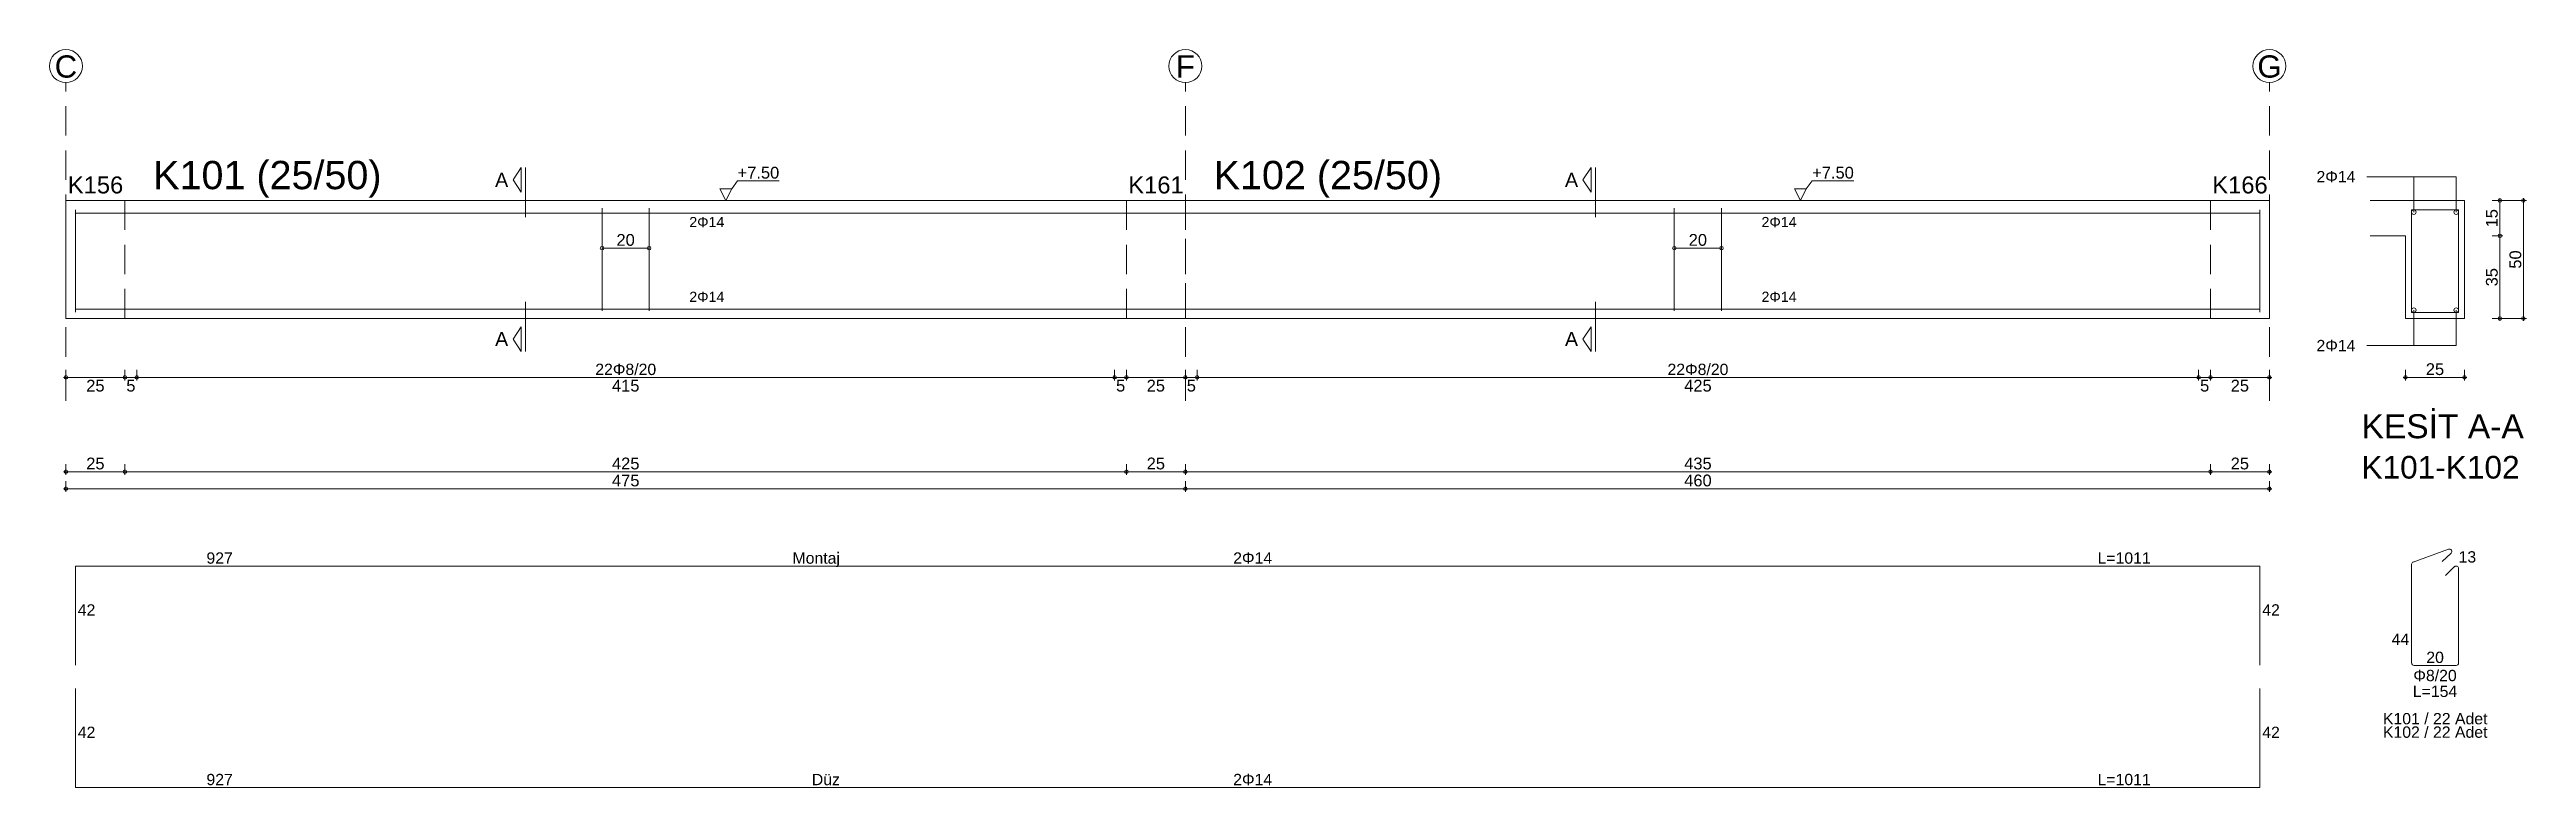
# Model space of a CAD drawing. Header units: millimetres. Extents: x 23801 to 80069, y 9628 to 14137.
# Drawn here: x 44463 to 46039, y 13594 to 14063 of the extents above; entities that cross this region are included whole.
import ezdxf

# ---------------------------------------------------------------- set-up
doc = ezdxf.new("R2010")
doc.units = ezdxf.units.MM
doc.linetypes.add('DASHDOT2', pattern=[12.7, 6.35, -3.175, 0, -3.175])
doc.linetypes.add('DASHED4', pattern=[18.75, 12.5, -6.25])
doc.layers.add('aks', color=251, linetype='DASHDOT2', lineweight=35)
for name, color, linetype in [('Donatı Topl. Uzun. Yazısı', 7, 'Continuous'), ('Donatı Uz. Yazısı', 7, 'Continuous'), ('Donatı Yazısı', 7, 'Continuous'), ('Donatı Çizgisi', 7, 'Continuous'), ('Kiriş', 7, 'Continuous'), ('Standart', 7, 'Continuous'), ('Ölçülendirme', 7, 'Continuous')]:
    doc.layers.add(name, color=color, linetype=linetype)
doc.styles.add('arial_1_18', font='arial.ttf', dxfattribs={"height": 0.2})

# ---------------------------------------------------------------- blocks, each defined once
blk = doc.blocks.new('IDE475Entity7387')
at = {"layer": 'aks', "color": 30, "linetype": 'DASHED4', "lineweight": 5}
for points in [[(21, 2001.7), (21, 2136.7)], [(496, 2001.7), (496, 2136.7)], [(956, 2001.7), (956, 2136.7)]]:
    blk.add_lwpolyline(points, dxfattribs=at)
at = {"layer": 'aks', "color": 1, "linetype": 'Continuous', "lineweight": 5}
for centre in [(21, 2143.7), (496, 2143.7), (956, 2143.7)]:
    blk.add_circle(centre, 7, dxfattribs=at)
at = {"layer": 'Donatı Çizgisi', "color": 5, "linetype": 'Continuous', "lineweight": 5}
for points in [[(25, 2039.3), (25, 2082.7)], [(25, 2081.3), (952, 2081.3)], [(248.5, 2039.9), (248.5, 2083.5)], [(268.5, 2039.9), (268.5, 2083.5)], [(703.5, 2039.9), (703.5, 2083.5)], [(723.5, 2039.9), (723.5, 2083.5)], [(952, 2039.3), (952, 2082.7)], [(1016.3, 2039.2), (1016.3, 2082.8)], [(1016.3, 2082.8), (1036.3, 2082.8)], [(1036.3, 2039.2), (1036.3, 2082.8)], [(25, 2040.7), (952, 2040.7)], [(1016.3, 2039.2), (1036.3, 2039.2)], [(1017, 1933.4), (1032, 1938.9)], [(1029.4, 1933.6), (1033.1, 1937.2)], [(25, 1889.7), (25, 1931.7)], [(25, 1931.7), (952, 1931.7)], [(952, 1889.7), (952, 1931.7)], [(1016.3, 1890.6), (1016.3, 1932.5)], [(1030.8, 1927.7), (1034.6, 1931.5)], [(1036.3, 1890.6), (1036.3, 1930.7)], [(1017.4, 1889.6), (1035.3, 1889.6)], [(25, 1837.8), (25, 1879.8)], [(952, 1837.8), (952, 1879.8)], [(25, 1837.8), (952, 1837.8)]]:
    blk.add_lwpolyline(points, dxfattribs=at)
for centre in [(1017.3, 2081.8), (1035.3, 2081.8), (1017.3, 2040.2), (1035.3, 2040.2)]:
    blk.add_circle(centre, 1, dxfattribs=at)
for centre, start, end in [((1032.4, 1937.9), 315, 110), ((1017.4, 1932.5), 110, 180), ((1035.3, 1930.7), 0, 135), ((1017.4, 1890.6), 180, 270), ((1035.3, 1890.6), 270, 0)]:
    blk.add_arc(centre, 1.02, start, end, dxfattribs=at)
at = {"layer": 'Kiriş', "color": 1, "linetype": 'DASHED4', "lineweight": 5}
for points in [[(21, 2036.7), (21, 2086.7)], [(46, 2036.7), (46, 2086.7)], [(471, 2036.7), (471, 2086.7)], [(496, 2036.7), (496, 2086.7)], [(931, 2036.7), (931, 2086.7)], [(956, 2036.7), (956, 2086.7)]]:
    blk.add_lwpolyline(points, dxfattribs=at)
at = {"layer": 'Kiriş', "color": 1, "linetype": 'Continuous', "lineweight": 5}
for points in [[(21, 2086.7), (956, 2086.7)], [(21, 2036.7), (21, 2086.7)], [(956, 2036.7), (956, 2086.7)], [(998.8, 2086.7), (1038.8, 2086.7)], [(1038.8, 2036.7), (1038.8, 2086.7)], [(998.8, 2071.7), (1013.8, 2071.7)], [(1013.8, 2036.7), (1013.8, 2071.7)], [(21, 2036.7), (956, 2036.7)], [(1013.8, 2036.7), (1038.8, 2036.7)]]:
    blk.add_lwpolyline(points, dxfattribs=at)
at = {"layer": 'Ölçülendirme', "color": 1, "linetype": 'Continuous', "lineweight": 5}
for points in [[(210.7, 2095.4), (214.2, 2100.7)], [(214.2, 2090.2), (210.7, 2095.4)], [(214.2, 2090.2), (214.2, 2100.7)], [(216, 2079.7), (216, 2100.7)], [(301, 2086.7), (298.5, 2091.7)], [(298.5, 2091.7), (303.5, 2091.7)], [(303.5, 2091.7), (301, 2086.7)], [(303.5, 2091.7), (306, 2095)], [(306, 2095), (323.7, 2095)], [(664.7, 2095.4), (668.2, 2100.7)], [(668.2, 2090.2), (664.7, 2095.4)], [(668.2, 2090.2), (668.2, 2100.7)], [(670, 2079.7), (670, 2100.7)], [(757, 2086.7), (754.5, 2091.7)], [(754.5, 2091.7), (759.5, 2091.7)], [(759.5, 2091.7), (757, 2086.7)], [(759.5, 2091.7), (762, 2095)], [(762, 2095), (779.7, 2095)], [(997.3, 2096.8), (1035.3, 2096.8)], [(1017.3, 2081.8), (1017.3, 2096.8)], [(1035.3, 2081.8), (1035.3, 2096.8)], [(301, 2086.7), (301, 2086.7)], [(757, 2086.7), (757, 2086.7)], [(1050.6, 2086.7), (1065.1, 2086.7)], [(1053.8, 2035.7), (1053.8, 2087.7)], [(1063.8, 2035.7), (1063.8, 2087.7)], [(1050.6, 2071.7), (1055.1, 2071.7)], [(248.5, 2066.5), (268.5, 2066.5)], [(703.5, 2066.5), (723.5, 2066.5)], [(216, 2022.7), (216, 2043.7)], [(670, 2022.7), (670, 2043.7)], [(1017.3, 2025.2), (1017.3, 2040.2)], [(1035.3, 2025.2), (1035.3, 2040.2)], [(210.7, 2027.9), (214.2, 2033.2)], [(214.2, 2022.7), (214.2, 2033.2)], [(664.7, 2027.9), (668.2, 2033.2)], [(668.2, 2022.7), (668.2, 2033.2)], [(1050.6, 2036.7), (1065.1, 2036.7)], [(214.2, 2022.7), (210.7, 2027.9)], [(668.2, 2022.7), (664.7, 2027.9)], [(997.3, 2025.2), (1035.3, 2025.2)], [(20, 2011.7), (957, 2011.7)], [(21, 2010.4), (21, 2014.9)], [(46, 2010.4), (46, 2014.9)], [(51, 2010.4), (51, 2014.9)], [(466, 2010.4), (466, 2014.9)], [(471, 2010.4), (471, 2014.9)], [(496, 2010.4), (496, 2014.9)], [(501, 2010.4), (501, 2014.9)], [(926, 2010.4), (926, 2014.9)], [(931, 2010.4), (931, 2014.9)], [(956, 2010.4), (956, 2014.9)], [(1012.8, 2011.7), (1039.8, 2011.7)], [(1013.8, 2010.4), (1013.8, 2014.9)], [(1038.8, 2010.4), (1038.8, 2014.9)], [(20, 1971.7), (957, 1971.7)], [(21, 1970.4), (21, 1974.9)], [(21, 1963.2), (21, 1967.7)], [(46, 1970.4), (46, 1974.9)], [(471, 1970.4), (471, 1974.9)], [(496, 1970.4), (496, 1974.9)], [(496, 1963.2), (496, 1967.7)], [(931, 1970.4), (931, 1974.9)], [(956, 1970.4), (956, 1974.9)], [(956, 1963.2), (956, 1967.7)], [(20, 1964.5), (957, 1964.5)]]:
    blk.add_lwpolyline(points, dxfattribs=at)
for centre in [(1053.8, 2086.7), (1063.8, 2086.7), (1053.8, 2071.7), (248.5, 2066.5), (268.5, 2066.5), (703.5, 2066.5), (723.5, 2066.5), (1053.8, 2036.7), (1063.8, 2036.7), (21, 2011.7), (46, 2011.7), (46, 2011.7), (51, 2011.7), (51, 2011.7), (466, 2011.7), (466, 2011.7), (471, 2011.7), (471, 2011.7), (496, 2011.7), (496, 2011.7), (501, 2011.7), (501, 2011.7), (926, 2011.7), (926, 2011.7), (931, 2011.7), (931, 2011.7), (956, 2011.7), (1013.8, 2011.7), (1038.8, 2011.7), (21, 1971.7), (46, 1971.7), (46, 1971.7), (471, 1971.7), (471, 1971.7), (496, 1971.7), (496, 1971.7), (931, 1971.7), (931, 1971.7), (956, 1971.7), (21, 1964.5), (496, 1964.5), (496, 1964.5), (956, 1964.5)]:
    blk.add_circle(centre, 0.75, dxfattribs=at)
at = {"layer": 'aks', "color": 1, "linetype": 'Continuous', "lineweight": 5, "style": 'arial_1_18'}
for s, p in [('C', (16.2, 2138.8)), ('F', (492, 2138.8)), ('G', (950.9, 2138.8))]:
    blk.add_text(s, height=9.45, dxfattribs=at).set_placement(p)
at = {"layer": 'Donatı Topl. Uzun. Yazısı', "color": 1, "linetype": 'Continuous', "lineweight": 5, "style": 'arial_1_18'}
for s, p in [('L=1011', (883.1, 1932.7)), ('L=154', (1016.9, 1876.2)), ('L=1011', (883.1, 1838.8))]:
    blk.add_text(s, height=4.8, dxfattribs=at).set_placement(p)
at = {"layer": 'Donatı Uz. Yazısı', "color": 1, "linetype": 'Continuous', "lineweight": 5, "style": 'arial_1_18'}
for s, p in [('927', (80.6, 1932.7)), ('13', (1036.3, 1933.2)), ('42', (26, 1910.7)), ('42', (953, 1910.7)), ('44', (1007.9, 1898.3)), ('20', (1022.6, 1890.6)), ('42', (26, 1858.8)), ('42', (953, 1858.8)), ('927', (80.6, 1838.8))]:
    blk.add_text(s, height=4.8, dxfattribs=at).set_placement(p)
at = {"layer": 'Donatı Yazısı', "color": 5, "linetype": 'Continuous', "lineweight": 5, "style": 'arial_1_18'}
for s, p in [('2Φ14', (976, 2094.4)), ('2Φ14', (976, 2022.8)), ('2Φ14', (516.3, 1932.7)), ('Φ8/20', (1017.1, 1882.9)), ('K101 / 22 Adet', (1004.2, 1864.6)), ('K102 / 22 Adet', (1004.2, 1858.9)), ('2Φ14', (516.3, 1838.8))]:
    blk.add_text(s, height=4.8, dxfattribs=at).set_placement(p)
for p in [(285.5, 2075.4), (740.5, 2075.4), (285.5, 2043.7), (740.5, 2043.7)]:
    blk.add_text('2Φ14', height=4.32, rotation=360, dxfattribs=at).set_placement(p)
at = {"layer": 'Donatı Yazısı', "color": 1, "linetype": 'Continuous', "lineweight": 5, "style": 'arial_1_18'}
for s, p in [('Montaj', (329.3, 1932.7)), ('Düz', (337.5, 1838.8))]:
    blk.add_text(s, height=4.8, dxfattribs=at).set_placement(p)
at = {"layer": 'Kiriş', "color": 1, "linetype": 'Continuous', "lineweight": 5, "style": 'arial_1_18'}
for s, height, p in [('K101 (25/50)', 12, (58, 2091.5)), ('K102 (25/50)', 12, (508, 2091.5)), ('K156', 7.2, (21.8, 2089.7)), ('K161', 7.2, (471.8, 2089.7)), ('K166', 7.2, (931.8, 2089.7)), ('KESİT A-A', 10.2, (995.1, 1985.9)), ('K101-K102', 9.6, (995.1, 1968.8))]:
    blk.add_text(s, height=height, dxfattribs=at).set_placement(p)
at = {"layer": 'Ölçülendirme', "color": 1, "linetype": 'Continuous', "lineweight": 5, "style": 'arial_1_18'}
for s, height, p in [('A', 5.95, (203.1, 2092.5)), ('+7.50', 5, (306, 2096)), ('A', 5.95, (657.1, 2092.5)), ('+7.50', 5, (762, 2096)), ('A', 5.95, (203.1, 2025)), ('A', 5.95, (657.1, 2025)), ('25', 5, (29.6, 2005.7)), ('5', 5, (46.6, 2005.7)), ('415', 5, (252.7, 2005.7)), ('5', 5, (466.6, 2005.7)), ('25', 5, (479.6, 2005.7)), ('5', 5, (496.6, 2005.7)), ('425', 5, (707.7, 2005.7)), ('5', 5, (926.6, 2005.7)), ('25', 5, (939.6, 2005.7)), ('25', 5, (1022.4, 2012.7)), ('25', 5, (29.6, 1972.7)), ('425', 5, (252.7, 1972.7)), ('25', 5, (479.6, 1972.7)), ('435', 5, (707.7, 1972.7)), ('25', 5, (939.6, 1972.7)), ('475', 5, (252.7, 1965.5)), ('460', 5, (707.7, 1965.5))]:
    blk.add_text(s, height=height, dxfattribs=at).set_placement(p)
for s, rotation, p in [('15', 90, (1052.9, 2075.3)), ('20', 360, (254.6, 2067.5)), ('20', 360, (709.6, 2067.5)), ('50', 90, (1062.9, 2057.8)), ('35', 90, (1052.9, 2050.3))]:
    blk.add_text(s, height=5, rotation=rotation, dxfattribs=at).set_placement(p)
at = {"layer": 'Ölçülendirme', "color": 5, "linetype": 'Continuous', "lineweight": 5, "style": 'arial_1_18'}
for p in [(245.6, 2012.7), (700.6, 2012.7)]:
    blk.add_text('22Φ8/20', height=4.8, dxfattribs=at).set_placement(p)

msp = doc.modelspace()

# ---------------------------------------------------------------- block references
at = {"layer": 'Standart', "xscale": 1.5, "yscale": 1.5, "zscale": 1.5}
msp.add_blockref('IDE475Entity7387', (44441.7, 10837.3), dxfattribs=at)

doc.saveas('drawing.dxf')
